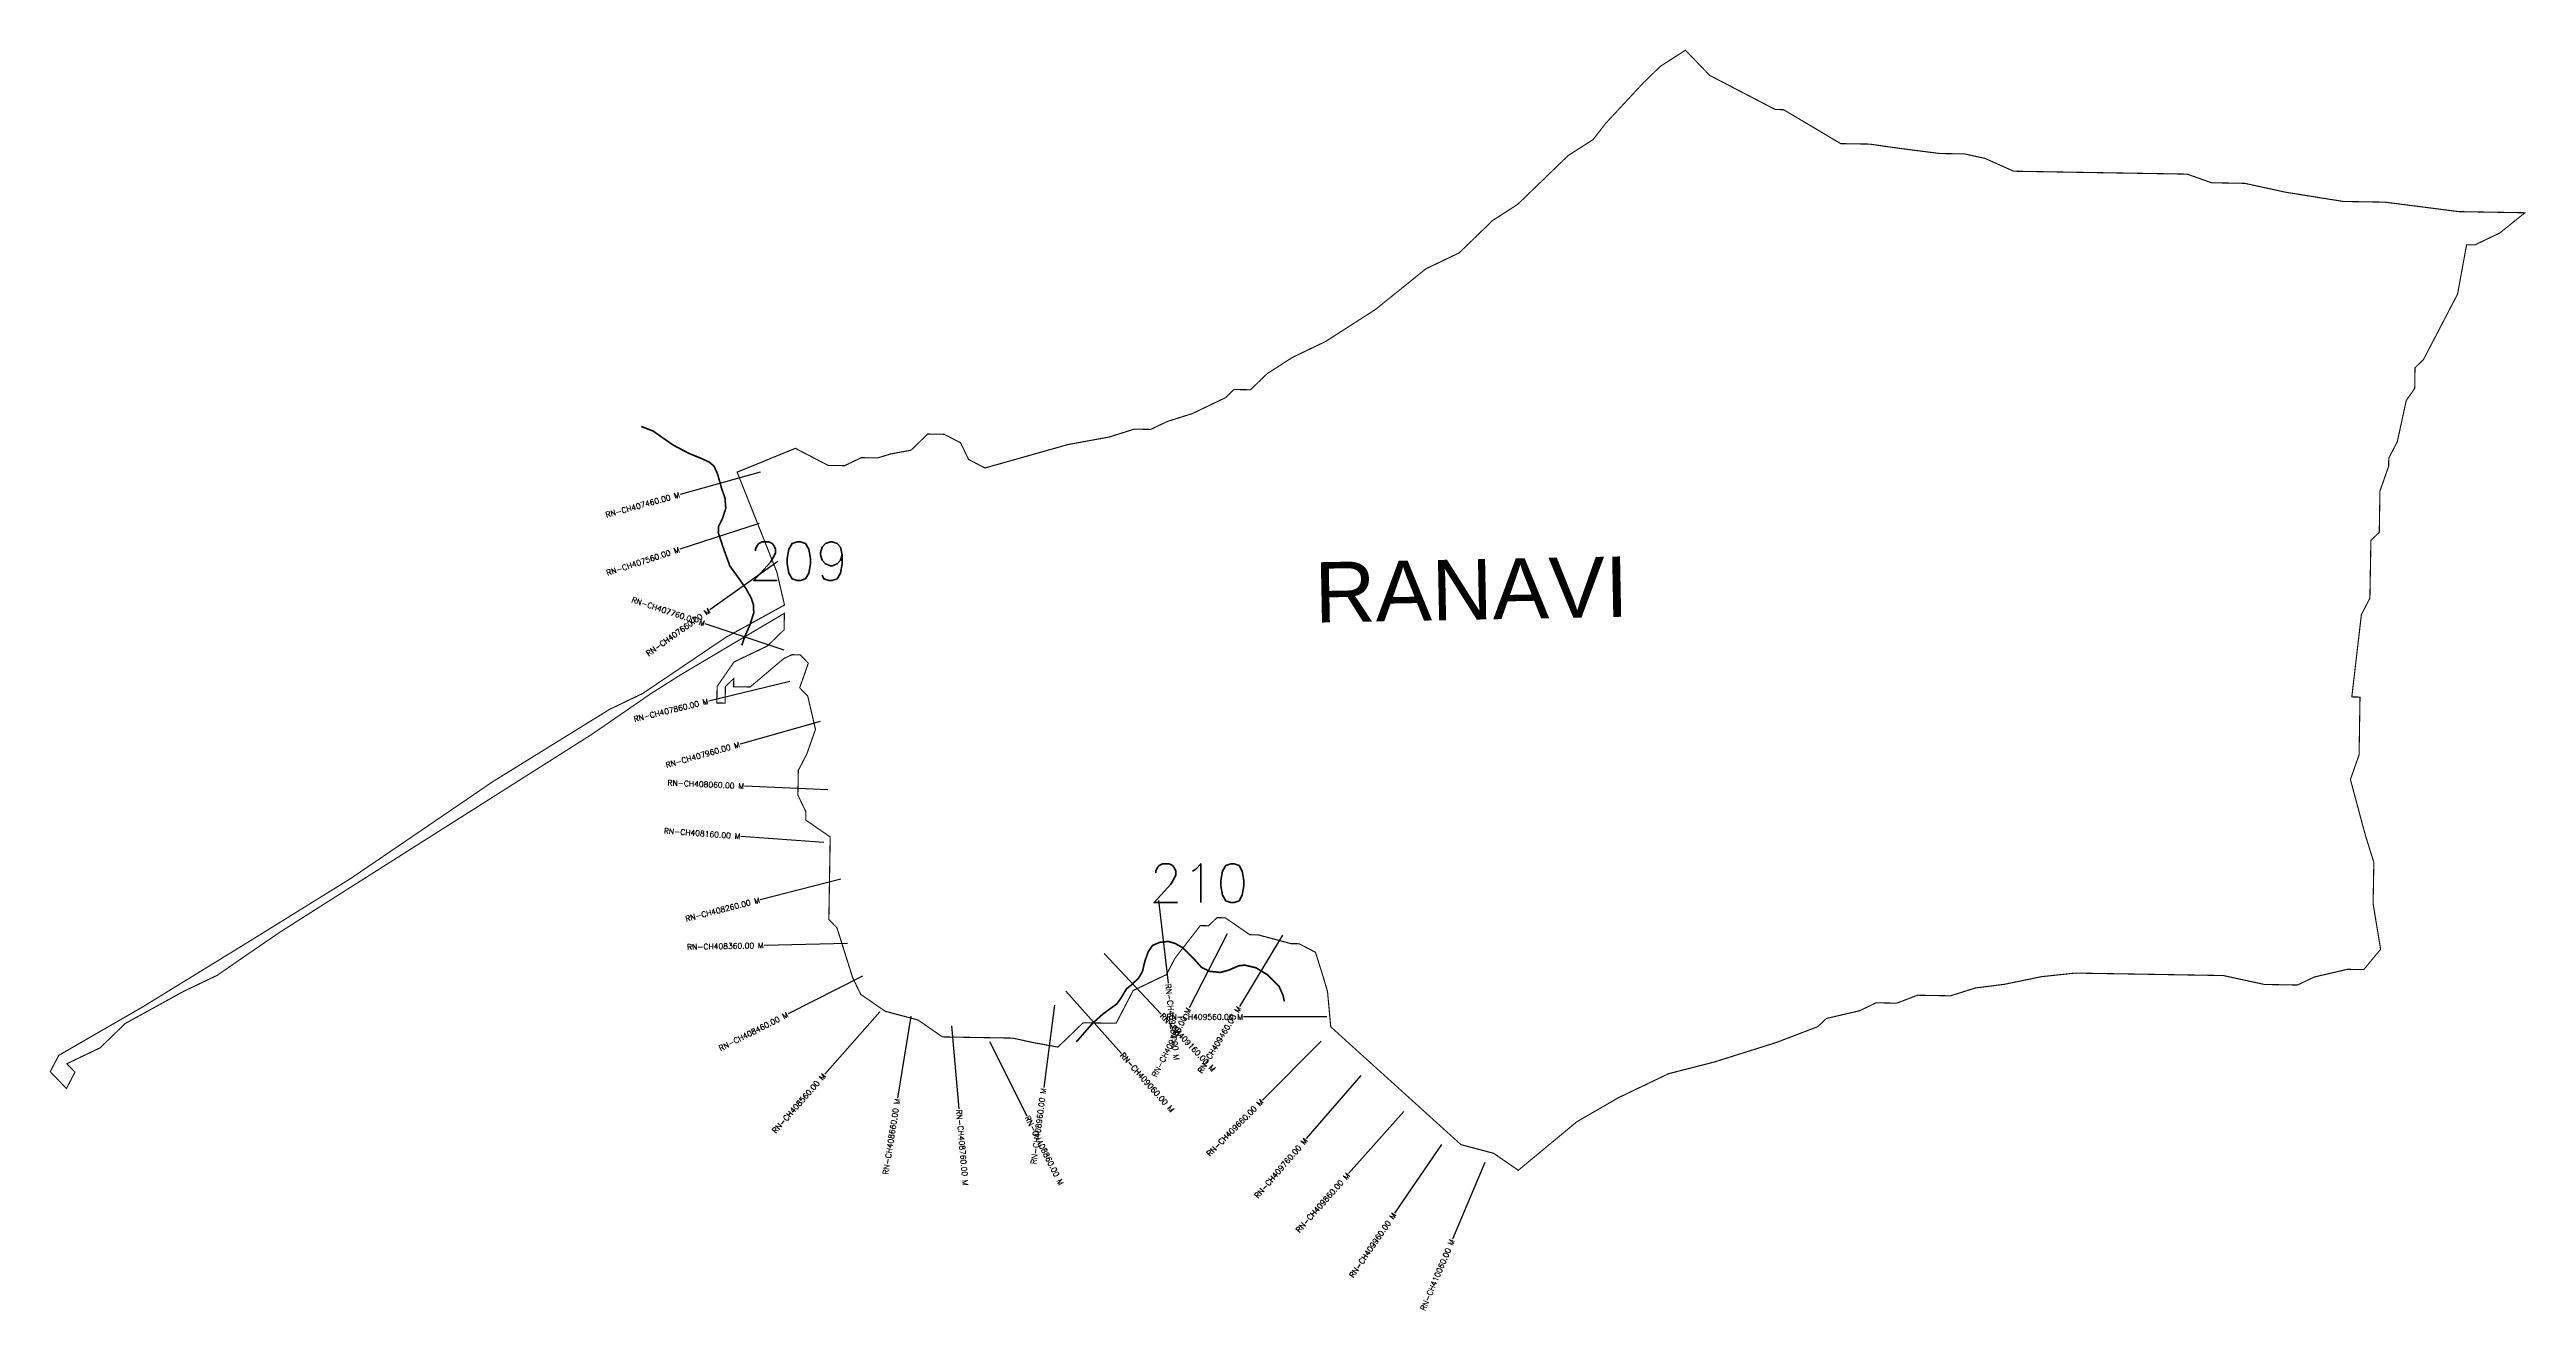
# Model space of a CAD drawing. Header units: metres. Extents: x 302735 to 307198, y 1938586 to 1940858.
import ezdxf
from ezdxf.enums import TextEntityAlignment as Align

# ---------------------------------------------------------------- set-up
doc = ezdxf.new("R2010")
doc.units = ezdxf.units.M
for name, color, linetype in [('CS', 134, 'Continuous'), ('CSMark', 6, 'Continuous'), ('NATURALLY PROTECTED', 3, 'Continuous'), ('VILLAGE NAME', 250, 'Continuous')]:
    doc.layers.add(name, color=color, linetype=linetype)
doc.styles.get("Standard").update_dxf_attribs({"font": 'simplex.shx'})

msp = doc.modelspace()

# ---------------------------------------------------------------- linework, layer by layer
at = {"color": 6, "const_width": 2, "flags": 128}
msp.add_lwpolyline([(303974.1, 1940096.2), (304078.9, 1940139.1), (304138, 1940108.4), (304167.7, 1940107.9), (304197.7, 1940122.3), (304227.4, 1940121.8), (304249.8, 1940128.8), (304287.2, 1940135.7), (304317.4, 1940164.9), (304347.1, 1940164.4), (304376.6, 1940149.1), (304391, 1940119.1), (304420.5, 1940103.7), (304570, 1940145.9), (304644.5, 1940159.5), (304689.4, 1940173.7), (304719.1, 1940173.2), (304749.1, 1940187.5), (304794, 1940201.7), (304854, 1940230.4), (304869.1, 1940245.1), (304898.9, 1940244.6), (304929.1, 1940273.8), (304974.2, 1940302.8), (305034.2, 1940331.6), (305101.6, 1940374.9), (305124.4, 1940389.6), (305214.8, 1940462.5), (305274.8, 1940491.2), (305335.2, 1940549.7), (305380.3, 1940578.7), (305471, 1940666.5), (305516.2, 1940695.5), (305539, 1940724.9), (305567.8, 1940755.8), (305586.8, 1940776.3), (305607.1, 1940798.1), (305637.3, 1940827.4), (305682.5, 1940856.4), (305726.3, 1940811), (305844.3, 1940749.6), (305859.2, 1940749.3), (305962.3, 1940688.1), (306014.4, 1940687.3), (306033.6, 1940684.5), (306059.2, 1940680.9), (306073.7, 1940678.9), (306115.8, 1940673.5), (306140.5, 1940670.3), (306185.1, 1940669.6), (306222.2, 1940661.5), (306273.8, 1940638.4), (306375.4, 1940636.7), (306586.2, 1940633.2), (306630.5, 1940617.6), (306690, 1940616.6), (306749.1, 1940603.8), (306764.1, 1940600.5), (306868, 1940583.9), (306942.3, 1940582.7), (307075.9, 1940565.6), (307194.9, 1940563.6), (307149.7, 1940527.2), (307104.7, 1940505.6), (307089.8, 1940505.9), (307073.5, 1940416.9), (307012, 1940298.9), (306996.9, 1940284.3), (306996.3, 1940247.1), (306981, 1940225), (306964.9, 1940150.9), (306949.6, 1940121.4), (306949.3, 1940106.6), (306933.7, 1940062.2), (306932.5, 1939987.8), (306917.4, 1939973.2), (306915.6, 1939869.1), (306900.3, 1939839.6), (306883, 1939691.2), (306897.8, 1939690.9), (306896.1, 1939586.8), (306880.5, 1939542.4), (306907.5, 1939441.8), (306922.7, 1939393), (306921.4, 1939318.6), (306934.9, 1939236.6), (306904.6, 1939199.9), (306874.9, 1939200.4), (306815.1, 1939186.5), (306785.1, 1939172.1), (306725.7, 1939173.1), (306651.5, 1939189.2), (306490.9, 1939191.9), (306383.9, 1939193.6), (306324.3, 1939187.2), (306257.1, 1939173.4), (306204.9, 1939166.8), (306160.1, 1939152.7), (306100.6, 1939153.7), (306063.1, 1939139.4), (306026, 1939140.1), (305996, 1939125.7), (305936.3, 1939111.8), (305921.1, 1939097.2), (305846.3, 1939068.6), (305734.1, 1939033.3), (305652, 1939012.3), (305562, 1938969.2), (305486.9, 1938925.8), (305381.4, 1938838.3), (305337.2, 1938868.8), (305278, 1938884.6), (305043.5, 1939096.8), (305037.7, 1939160), (305030.1, 1939186.2), (305022.4, 1939210.6), (305016, 1939231.1), (304986.5, 1939246.5), (304971.6, 1939246.7), (304960.3, 1939249.8), (304912.3, 1939262.6), (304897.5, 1939262.8), (304853.4, 1939293.3), (304838.5, 1939293.5), (304823.4, 1939278.9), (304808.5, 1939279.2), (304762.9, 1939220.4), (304747.5, 1939190.9), (304687.6, 1939162.2), (304656.8, 1939103.2), (304597.4, 1939104.1), (304552, 1939060.3), (304507.5, 1939068.4), (304470.5, 1939076.5), (304344, 1939078.6), (304299.9, 1939109.1), (304240.7, 1939124.9), (304196.6, 1939155.4), (304182.2, 1939185.4), (304153.9, 1939275.1), (304139.3, 1939290.2), (304141.7, 1939438.9), (304097.6, 1939469.4), (304097.9, 1939484.3), (304083.5, 1939514.3), (304084.3, 1939558.9), (304099.6, 1939588.4), (304115.2, 1939632.7), (304101.3, 1939692.5), (304086.7, 1939707.6), (304102.3, 1939752), (304087.7, 1939767.1), (304072.8, 1939767.3), (304057.8, 1939760.1), (303997.5, 1939709.1), (303967.7, 1939709.6), (303968, 1939724.4), (303952.9, 1939709.8), (303952.4, 1939680.1), (303937.5, 1939680.3), (303938, 1939710.1), (303968.5, 1939754.2), (304028.4, 1939782.9), (304058.7, 1939812.2), (304059.2, 1939841.9), (303969.9, 1939789), (303873, 1939731.5), (303818.8, 1939697.2), (303776.6, 1939668.1), (303736, 1939640.1), (303710.2, 1939622.5), (303432.1, 1939446.2), (303273.4, 1939345.6), (303148.4, 1939266.1), (303036.9, 1939189.4), (302976.9, 1939160.7), (302871.8, 1939102.9), (302826.5, 1939059), (302766.5, 1939030.3), (302781.1, 1939015.1), (302765.8, 1938985.7), (302736.5, 1939015.9), (302751.9, 1939045.4), (302827, 1939088.8), (302902.1, 1939132.1), (302966.4, 1939171.6), (303020.6, 1939204.9), (303081.3, 1939242.2), (303155.4, 1939288.1), (303277.8, 1939364), (303377, 1939431.6), (303488.4, 1939507.5), (303533.5, 1939538.3), (303669.3, 1939622.4), (303743.9, 1939668.6), (303803.9, 1939697.4), (303954.4, 1939799), (304059.4, 1939856.8), (304045.5, 1939916.5), (303974.1, 1940096.2)], dxfattribs=at)
at = {"layer": 'CS'}
for p, q in [((304015.7, 1940096.3), (303871.2, 1940056)), ((304013.5, 1940003.9), (303871, 1939957.3)), ((304047.4, 1939935.3), (303925, 1939848.4)), ((304058.7, 1939775.4), (303916.4, 1939822.9)), ((304068.7, 1939719.3), (303922.9, 1939683.8)), ((304123.7, 1939646.8), (303979.3, 1939605.9)), ((304137.4, 1939524.1), (303987.5, 1939530.6)), ((304130.3, 1939429), (303980.7, 1939440)), ((304160.9, 1939362.8), (304015.6, 1939325.6)), ((304733.3, 1939324.2), (304750.3, 1939175.2)), ((304856.8, 1939264.6), (304788.4, 1939131.1)), ((304956.7, 1939261.9), (304879.2, 1939133.4)), ((304172.8, 1939246.7), (304022.8, 1939243.6)), ((304635.1, 1939229.1), (304737.9, 1939119.8)), ((304199.7, 1939187.8), (304065.9, 1939120)), ((304231.1, 1939123.9), (304131.8, 1939011.4)), ((304545.9, 1939136), (304526.3, 1938987.3)), ((304566.5, 1939160.9), (304666.3, 1939048.9)), ((304286.7, 1939116.2), (304263.1, 1938968.1)), ((304360.4, 1939098.6), (304373.5, 1938949.1)), ((305036.5, 1939114.7), (304886.5, 1939114.7)), ((304428.5, 1939070.6), (304495.9, 1938936.5)), ((305026.1, 1939071), (304920.3, 1938964.6)), ((305097.4, 1939009), (304999.5, 1938895.3)), ((305175.2, 1938944.4), (305075.6, 1938832.3)), ((305243.3, 1938884.9), (305158.6, 1938761.1)), ((305321.3, 1938852.4), (305263, 1938714.2))]:
    msp.add_line(p, q, dxfattribs=at)
at = {"layer": 'NATURALLY PROTECTED', "const_width": 3, "flags": 128}
for points in [[(303801.3, 1940178.5), (303822.4, 1940170.4), (303858.4, 1940145.3), (303885.7, 1940130.7), (303909.6, 1940120.8), (303923.1, 1940114.7), (303932.4, 1940107), (303938.7, 1940093.2), (303945.9, 1940067.6), (303952.2, 1940049.3), (303953.6, 1940031), (303948, 1940013.6), (303940.6, 1939998.5), (303940.1, 1939987.2), (303948.6, 1939961.3), (303961, 1939927.1), (303974, 1939909.1), (303990.1, 1939886.3), (303999.7, 1939868.7), (304003.4, 1939857.1), (304004, 1939842.8), (303996.8, 1939820), (303987.8, 1939799.9), (303982.5, 1939784)], [(304585, 1939069.8), (304585.7, 1939070.3), (304614, 1939102.8), (304633.4, 1939120.1), (304658.1, 1939138.2), (304665.3, 1939148.2), (304675.8, 1939165.6), (304683.3, 1939171.4), (304697.6, 1939184.8), (304704.3, 1939196.8), (304708.7, 1939215.2), (304714.3, 1939231.4), (304722.4, 1939243.4), (304735.2, 1939249), (304750.5, 1939250.7), (304762.5, 1939247.3), (304776, 1939239.9), (304798.8, 1939217.1), (304810.5, 1939204.1), (304824.5, 1939196.9), (304844.4, 1939194.8), (304859.8, 1939199), (304878.1, 1939206.9), (304888.8, 1939207.9), (304908.8, 1939203.2), (304929.9, 1939190.4), (304950.6, 1939169.3), (304957.6, 1939153.3), (304959.9, 1939142.4)]]:
    msp.add_lwpolyline(points, dxfattribs=at)

# ---------------------------------------------------------------- texts
at = {"char_height": 70, "attachment_point": 1}
for s, insert in [('209', (303995.1, 1939970.8)), ('210', (304716.2, 1939390.7))]:
    msp.add_mtext_dynamic_manual_height_columns(s, width=95.172, gutter_width=1, heights=[0], dxfattribs=dict(at, insert=insert))
at = {"layer": 'CSMark'}
for s, rotation, p in [('RN-CH407460.00 M', 15.5647, (303870.3, 1940055.8)), ('RN-CH407560.00 M', 18.0937, (303870, 1939957)), ('RN-CH407760.00 M', 341.553, (303915.5, 1939823.2)), ('RN-CH407660.00 M', 35.365, (303924.2, 1939847.9)), ('RN-CH407860.00 M', 13.6801, (303921.9, 1939683.6)), ('RN-CH407960.00 M', 15.8268, (303978.4, 1939605.7)), ('RN-CH408060.00 M', 357.5099, (303986.5, 1939530.6)), ('RN-CH408160.00 M', 355.8224, (303979.8, 1939440)), ('RN-CH408260.00 M', 14.3682, (304014.7, 1939325.4)), ('RN-CH408360.00 M', 1.1774, (304021.8, 1939243.6)), ('RN-CH409360.00 M', 62.8805, (304788, 1939130.2)), ('RN-CH409460.00 M', 58.9128, (304878.7, 1939132.6)), ('RN-CH408460.00 M', 26.8845, (304065.1, 1939119.5)), ('RN-CH408560.00 M', 48.5805, (304131.2, 1939010.6)), ('RN-CH408660.00 M', 80.952, (304262.9, 1938967.1)), ('RN-CH408960.00 M', 82.4802, (304526.1, 1938986.3)), ('RN-CH409660.00 M', 45.152, (304919.6, 1938963.9)), ('RN-CH409760.00 M', 49.2597, (304998.9, 1938894.5)), ('RN-CH409860.00 M', 48.4031, (305075, 1938831.5)), ('RN-CH409960.00 M', 55.6355, (305158.1, 1938760.3)), ('RN-CH410060.00 M', 67.1317, (305262.6, 1938713.3))]:
    msp.add_text(s, height=10, rotation=rotation, dxfattribs=at).set_placement(p, align=Align.MIDDLE_RIGHT)
for s, rotation, p in [('RN-CH409260.00 M', 276.5087, (304750.4, 1939174.2)), ('RN-CH409160.00 M', 313.2467, (304738.6, 1939119.1)), ('RN-CH409060.00 M', 311.7117, (304666.9, 1939048.2)), ('RN-CH408760.00 M', 275.0389, (304373.6, 1938948.2)), ('RN-CH408860.00 M', 296.7008, (304496.4, 1938935.7))]:
    msp.add_text(s, height=10, rotation=rotation, dxfattribs=at).set_placement(p, align=Align.MIDDLE_LEFT)
msp.add_text('RN-CH409560.00 M', height=10, dxfattribs=at).set_placement((304885.5, 1939114.7), align=Align.MIDDLE_RIGHT)
at = {"layer": 'VILLAGE NAME', "insert": (305013.2, 1939933.7), "char_height": 108.748, "attachment_point": 1, "rotation": 1.1028}
msp.add_mtext_dynamic_manual_height_columns('{\\fArial|b0|i0|c0|p34;RANAVI}', width=1571.314, gutter_width=543.7, heights=[0], dxfattribs=at)

doc.saveas('drawing.dxf')
